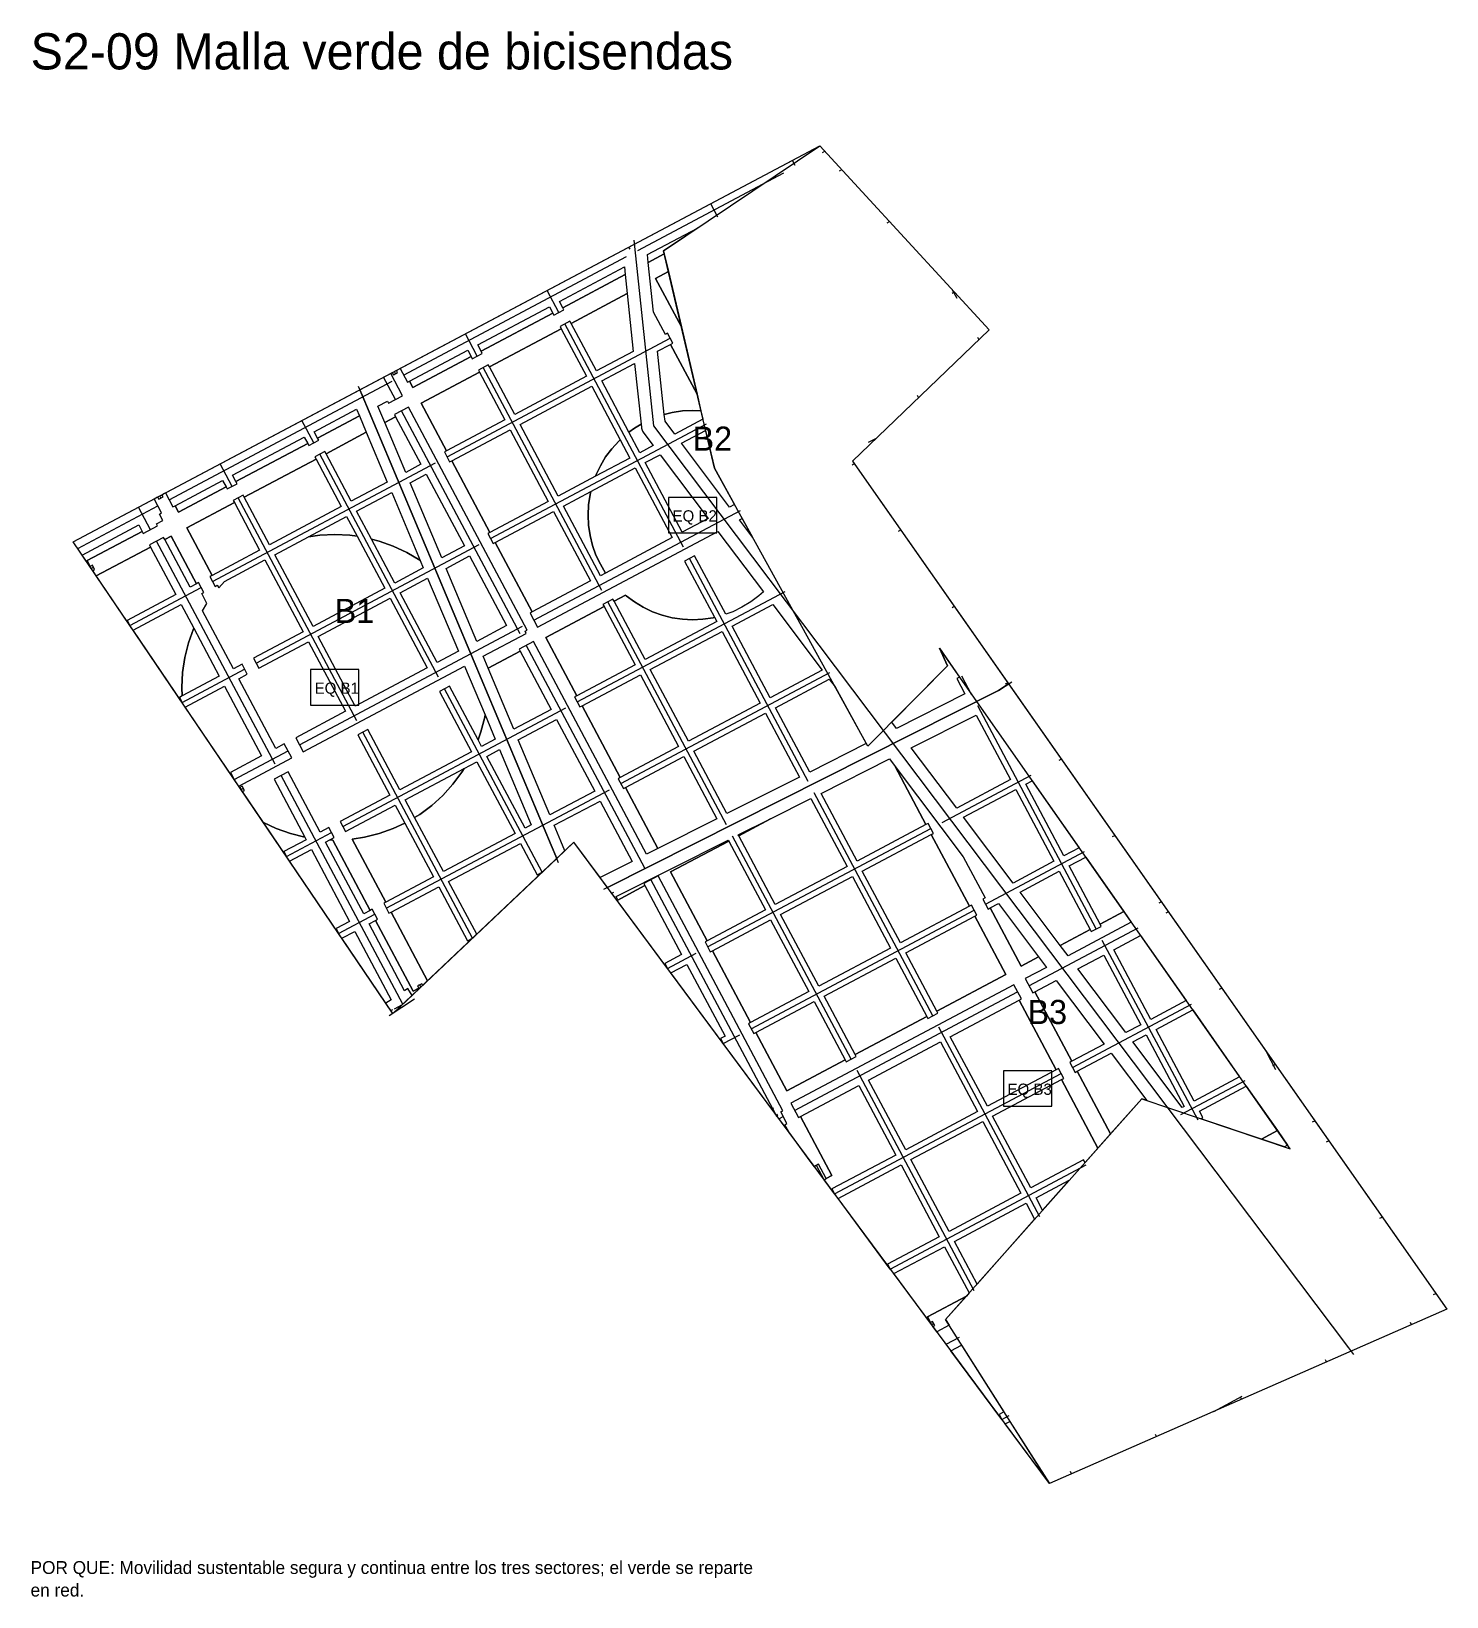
# Model space of a CAD drawing. Header units: metres. Extents: x 3873 to 16340, y -5213 to 3289.
# Drawn here: x 12581 to 14340, y -1008 to 937 of the extents above; entities that cross this region are included whole.
import ezdxf

# ---------------------------------------------------------------- set-up
doc = ezdxf.new("R2010")
doc.units = ezdxf.units.M
for name, color, linetype in [('EQUIPAMIENTO', 5, 'Continuous'), ('LIMITE-INTERVENCION', 30, 'Continuous'), ('MANZANAS-PROPUESTAS', 33, 'Continuous'), ('SECTORES', 1, 'Continuous'), ('TEXTO', 7, 'Continuous'), ('VERDE-OBLIGATORIO', 3, 'Continuous'), ('VERDE-PROPUESTO', 82, 'Continuous'), ('VIA-BOULEVARD', 30, 'Continuous'), ('VIA-PEATONAL', 42, 'Continuous'), ('VIA-PRIMARIA', 1, 'Continuous'), ('VIA-SECUNDARIA', 8, 'Continuous'), ('VIA-TERCIARIA', 9, 'Continuous')]:
    doc.layers.add(name, color=color, linetype=linetype)

msp = doc.modelspace()

# ---------------------------------------------------------------- texts
at = {"layer": 'EQUIPAMIENTO'}
for s, p in [('EQ B2', (13377.8, 328.1)), ('EQ B1', (12933, 114)), ('EQ B3', (13794.1, -384.5))]:
    msp.add_text(s, height=14, dxfattribs=at).set_placement(p)
at = {"layer": 'SECTORES'}
for s, p in [('B2', (13402.8, 416.1)), ('B1', (12958, 202)), ('B3', (13819.1, -296.5))]:
    msp.add_text(s, height=30, dxfattribs=at).set_placement(p)
at = {"layer": 'TEXTO'}
for s, height, p in [('S2-09 Malla verde de bicisendas', 45, (12580, 890)), ('POR QUE: Movilidad sustentable segura y continua entre los tres sectores; el verde se reparte', 16, (12580, -980)), ('en red.', 16, (12580, -1008))]:
    msp.add_text(s, height=height, dxfattribs=at).set_placement(p)

# ---------------------------------------------------------------- linework, layer by layer
at = {"layer": 'EQUIPAMIENTO'}
for points in [[(13372.8, 314.1), (13432.8, 314.1), (13432.8, 358.1), (13372.8, 358.1), (13372.8, 314.1)], [(12928, 100), (12988, 100), (12988, 144), (12928, 144), (12928, 100)], [(13789.1, -398.5), (13849.1, -398.5), (13849.1, -354.5), (13789.1, -354.5), (13789.1, -398.5)]]:
    msp.add_lwpolyline(points, close=True, dxfattribs=at)
at = {"layer": 'LIMITE-INTERVENCION'}
msp.add_lwpolyline([(12633, 303), (13561, 795), (13771.2, 566.4), (13601.5, 403.2), (14340, -651), (13846.2, -867.6), (13255.3, -70.6), (13030.2, -283.5), (12633, 303)], close=True, dxfattribs=at)
at = {"layer": 'MANZANAS-PROPUESTAS'}
for points in [[(13346.6, 659.8), (13408.7, 692.9), (13366.7, 664.7), (13367.6, 660.8), (13347.6, 650.2), (13346.6, 659.8)], [(13237.2, 601.7), (13318, 644.6), (13319, 635), (13241.4, 593.7), (13237.2, 601.7)], [(13388.8, 570.1), (13356.8, 630.2), (13372.8, 638.7), (13388.8, 570.1)], [(13329.1, 539.6), (13283.2, 515.2), (13251.8, 574.3), (13321.5, 611.4), (13329.1, 539.6)], [(13135.7, 547.7), (13224.9, 595.1), (13229.1, 587.2), (13139.9, 539.7), (13135.7, 547.7)], [(13270.9, 508.6), (13181.7, 461.2), (13150.2, 520.3), (13239.4, 567.7), (13270.9, 508.6)], [(13359.3, 539.7), (13375.4, 548.3), (13408.3, 486.6), (13413.2, 465.6), (13402.8, 466.1), (13390.1, 465.5), (13377.5, 463.6), (13367.6, 461.2), (13359.3, 539.7)], [(13123.3, 541.1), (13127.5, 533.2), (13055.1, 494.7), (13050.9, 502.6), (13123.3, 541.1)], [(13169.3, 454.6), (13096.9, 416.1), (13065.5, 475.3), (13137.9, 513.8), (13169.3, 454.6)], [(13338.7, 449.1), (13330.6, 444.2), (13323.7, 439.1), (13289.8, 502.8), (13330.7, 524.6), (13338.7, 449.1)], [(13312.8, 429.8), (13310.9, 428.1), (13302.3, 418.6), (13294.7, 408.4), (13288.2, 397.4), (13282.7, 385.9), (13282.2, 384.3), (13235.7, 359.6), (13188.3, 448.8), (13277.4, 496.2), (13312.8, 429.8)], [(12932.6, 439.7), (12985.2, 467.7), (12988.7, 459.3), (12936.8, 431.8), (12932.6, 439.7)], [(13065.1, 399.2), (13046.4, 389.2), (13020.3, 451.2), (13033.7, 458.4), (13065.1, 399.2)], [(12831.1, 385.7), (12920.2, 433.1), (12924.5, 425.2), (12835.3, 377.8), (12831.1, 385.7)], [(13023.3, 377), (12978.6, 353.2), (12947.2, 412.3), (12997.2, 439), (13023.3, 377)], [(13175.9, 442.2), (13223.3, 353.1), (13150.9, 314.6), (13103.5, 403.7), (13175.9, 442.2)], [(12966.2, 346.6), (12877.1, 299.2), (12845.6, 358.4), (12934.8, 405.8), (12966.2, 346.6)], [(12818.7, 379.2), (12822.9, 371.2), (12763.8, 339.8), (12759.5, 347.7), (12818.7, 379.2)], [(13071.7, 386.8), (13119.1, 297.7), (13091.1, 282.8), (13051.8, 376.3), (13071.7, 386.8)], [(12864.7, 292.6), (12805.5, 261.2), (12774.1, 320.3), (12833.3, 351.8), (12864.7, 292.6)], [(13028.8, 364), (13064.3, 279.5), (13063.6, 280), (13047.6, 289.6), (13030.7, 297.6), (13013.2, 303.8), (13003.6, 306.2), (12985.2, 340.8), (13028.8, 364)], [(13288.3, 260.7), (13242.2, 347.3), (13276.3, 365.4), (13275.3, 361.5), (13273.4, 348.9), (13272.8, 336.1), (13273.4, 323.4), (13275.3, 310.8), (13278.4, 298.4), (13282.7, 286.4), (13288.2, 274.9), (13294.6, 264.1), (13288.3, 260.7)], [(12985.9, 309.7), (12976.6, 311.1), (12958, 312), (12939.4, 311.1), (12925.4, 309), (12972.8, 334.3), (12985.9, 309.7)], [(13229.9, 340.7), (13275.9, 254.2), (13203.5, 215.7), (13157.5, 302.2), (13229.9, 340.7)], [(12655.5, 269.7), (12644.2, 286.4), (12714.5, 323.8), (12718.7, 315.8), (12650.4, 279.5), (12654.1, 272.4), (12655.5, 269.7)], [(12760.5, 237.2), (12700.2, 205.1), (12703.5, 199), (12661.7, 260.6), (12729.1, 296.4), (12760.5, 237.2)], [(12778.2, 246.6), (12746.7, 305.8), (12754.7, 310), (12786.1, 250.8), (12778.2, 246.6)], [(13125.7, 285.3), (13171.7, 198.8), (13134.7, 179.1), (13096.6, 269.8), (13125.7, 285.3)], [(13432.8, 204), (13343.7, 156.5), (13305.2, 229), (13319.4, 236.5), (13320.3, 235.7), (13330.6, 228.1), (13341.5, 221.5), (13353.1, 216), (13365.1, 211.7), (13377.5, 208.6), (13390.1, 206.8), (13402.8, 206.1), (13415.6, 206.8), (13428.2, 208.6), (13430.1, 209.1), (13432.8, 204)], [(12767.1, 224.9), (12782.8, 195.4), (12782.5, 194.7), (12776.2, 177.2), (12771.7, 159.1), (12768.9, 140.6), (12768, 122), (12768.5, 111.3), (12765, 109.4), (12768.3, 103.2), (12707.4, 193.1), (12767.1, 224.9)], [(13331.3, 150), (13258.9, 111.5), (13220.4, 183.9), (13292.8, 222.4), (13331.3, 150)], [(13564, 143.5), (13499.2, 109), (13451.8, 198.2), (13502.5, 225.1), (13564, 143.5)], [(13397.6, 55), (13350.2, 144.2), (13439.4, 191.6), (13486.8, 102.4), (13397.6, 55)], [(13227.1, 94.6), (13180.6, 69.9), (13148.7, 145.8), (13188.6, 167), (13227.1, 94.6)], [(13731.2, 132.8), (13741.3, 113.8), (13656.3, 71), (13650.4, 78.8), (13719.7, 148.7), (13709.6, 170.5), (13734.7, 134.7), (13731.2, 132.8)], [(13337.9, 137.6), (13385.3, 48.4), (13312.9, 9.9), (13265.5, 99.1), (13337.9, 137.6)], [(13579.8, 122.5), (13618.7, 52.1), (13548.3, 16.7), (13505.8, 96.6), (13572.6, 132.2), (13579.8, 122.5)], [(13157.6, 57.6), (13140.6, 48.6), (13136.2, 56.8), (13139.8, 66.9), (13144.4, 85), (13144.8, 88), (13157.6, 57.6)], [(13233.7, 82.2), (13281.1, -7), (13225.4, -36.6), (13186.1, 56.9), (13233.7, 82.2)], [(13445.5, -35), (13404.2, 42.6), (13493.4, 90.1), (13535.8, 10.4), (13445.5, -35)], [(13755.4, 87.3), (13797.9, 7.3), (13731.1, -28.2), (13674.6, 46.7), (13755.4, 87.3)], [(13147.1, 36.2), (13163, 44.6), (13202.3, -48.8), (13194.6, -53), (13147.1, 36.2)], [(13057.3, -39.7), (13063.6, -36), (13078.6, -24.9), (13092.4, -12.3), (13104.9, 1.5), (13116, 16.5), (13118.8, 21.1), (13134.8, 29.6), (13182.2, -59.5), (13093, -107), (13057.3, -39.7)], [(13391.9, 36.1), (13433, -41.3), (13359.7, -78.2), (13319.5, -2.4), (13391.9, 36.1)], [(13607.2, -94.1), (13562.4, -9.8), (13647.4, 33), (13654.5, 23.5), (13692.8, -48.5), (13607.2, -94.1)], [(13864.2, -87.6), (13816.8, 1.5), (13824.9, 5.8), (13883.3, -77.5), (13864.2, -87.6)], [(13244, -81.3), (13239, -69.1), (13239, -69), (13230.8, -49.5), (13287.7, -19.3), (13327.6, -94.4), (13287.8, -114.4), (13255.3, -70.6), (13244, -81.3)], [(13505.6, -148.1), (13460.1, -62.4), (13499.7, -41.4), (13549.9, -16.1), (13594.8, -100.7), (13505.6, -148.1)], [(13804.4, -5), (13851.9, -94.2), (13801.1, -121.2), (13739.6, -39.5), (13804.4, -5)], [(12922.5, -67.4), (12894.7, -82.1), (12898, -88.3), (12869.3, -46), (12885.3, -53.5), (12902.9, -59.8), (12920.8, -64.3), (12922.5, -67.4)], [(13080.7, -113.5), (13021.5, -145), (12979.8, -66.6), (12995.1, -64.3), (13013.2, -59.8), (13030.7, -53.5), (13045.1, -46.7), (13080.7, -113.5)], [(12994.1, -159.5), (12946.7, -70.4), (12951.8, -67.7), (12955.6, -67.9), (13002.1, -155.3), (12994.1, -159.5)], [(13099.6, -119.3), (13188.8, -71.9), (13209.7, -111.2), (13215.8, -107.9), (13134.5, -184.9), (13099.6, -119.3)], [(13493.3, -154.6), (13420.9, -193.1), (13375.3, -107.5), (13447.7, -69), (13493.3, -154.6)], [(13661.1, -195.6), (13613.7, -106.4), (13699.4, -60.9), (13746.8, -150.1), (13661.1, -195.6)], [(12929.1, -79.7), (12976.5, -168.9), (12959.6, -177.9), (12962.9, -184.1), (12902, -94.2), (12929.1, -79.7)], [(13870.8, -100), (13891.4, -89), (13938.8, -156.7), (13909.3, -172.4), (13870.8, -100)], [(13559.6, -249.6), (13512.2, -160.4), (13601.4, -113), (13648.8, -202.2), (13559.6, -249.6)], [(13809.7, -132.5), (13858.4, -106.6), (13896.9, -179), (13859.7, -198.8), (13809.7, -132.5)], [(13087.2, -125.9), (13123, -193.2), (13129.2, -189.9), (13073.4, -242.6), (13028.1, -157.3), (13087.2, -125.9)], [(13389.1, -210), (13368.2, -221.1), (13371.5, -227.3), (13308.9, -142.8), (13343.5, -124.4), (13389.1, -210)], [(13782.9, -146.8), (13832.8, -213.1), (13811.3, -224.5), (13772.8, -152.1), (13782.9, -146.8)], [(13065.1, -250.5), (13054.2, -260.8), (13048.7, -252.5), (13044.9, -255.1), (13000.7, -171.9), (13008.7, -167.7), (13055.4, -255.6), (13062.5, -251.9), (13065.1, -250.5)], [(13499.8, -167), (13547.2, -256.2), (13474.8, -294.7), (13427.4, -205.5), (13499.8, -167)], [(13667.7, -208), (13753.4, -162.4), (13791.9, -234.8), (13706.2, -280.4), (13667.7, -208)], [(12983, -181.3), (13028.2, -266.2), (13021.5, -270.7), (12966.8, -189.9), (12983, -181.3)], [(13972.2, -290.7), (13926.2, -204.2), (13959.6, -186.4), (14016.3, -267.3), (13972.2, -290.7)], [(13881.6, -227.9), (13913.8, -210.8), (13959.8, -297.3), (13941.3, -307.1), (13881.6, -227.9)], [(13395.6, -222.4), (13443.1, -311.6), (13437.5, -314.6), (13440.7, -320.7), (13375.7, -233), (13395.6, -222.4)], [(13566.2, -262), (13655.4, -214.6), (13693.9, -287), (13604.7, -334.4), (13566.2, -262)], [(13854.8, -242.2), (13914.5, -321.4), (13874.2, -342.8), (13828.2, -256.3), (13854.8, -242.2)], [(13553.8, -268.5), (13592.3, -340.9), (13519.9, -379.4), (13481.4, -307), (13553.8, -268.5)], [(13769.1, -398.7), (13723.1, -312.2), (13808.8, -266.6), (13854.8, -353.2), (13769.1, -398.7)], [(14026.2, -392.3), (13978.8, -303.1), (14024.4, -278.8), (14082.7, -362.2), (14026.2, -392.3)], [(13949.9, -318.4), (13966.4, -309.7), (14013.8, -398.8), (14011.4, -400.1), (13949.9, -318.4)], [(13756.8, -405.3), (13667.6, -452.7), (13621.6, -366.2), (13710.8, -318.7), (13756.8, -405.3)], [(13923.1, -332.7), (13967.4, -391.6), (13961, -389.4), (13922.2, -433.1), (13880.8, -355.2), (13923.1, -332.7)], [(13888.7, -465.4), (13823.1, -500.2), (13775.7, -411.1), (13861.3, -365.5), (13906.6, -450.6), (13890.5, -468.7), (13888.7, -465.4)], [(13609.2, -372.7), (13655.2, -459.3), (13576, -501.4), (13579.3, -507.6), (13566.2, -490), (13568.9, -488.6), (13575.9, -484.8), (13536.8, -411.2), (13609.2, -372.7)], [(14037.1, -412.8), (14032.8, -404.6), (14090.8, -373.7), (14129.6, -429), (14109.8, -439.5), (14034.6, -414.2), (14037.1, -412.8)], [(13810.8, -506.8), (13721.6, -554.2), (13674.2, -465), (13763.3, -417.6), (13810.8, -506.8)], [(13661.8, -471.6), (13709.2, -560.8), (13645.2, -594.8), (13648.5, -601), (13583.5, -513.3), (13661.8, -471.6)], [(13829.7, -512.6), (13871, -490.6), (13837.8, -527.9), (13829.7, -512.6)], [(13728.1, -566.6), (13817.3, -519.2), (13827.9, -539.1), (13756.3, -619.6), (13728.1, -566.6)], [(13699.7, -670), (13652.7, -606.7), (13715.8, -573.2), (13746.4, -630.7), (13743, -634.6), (13694.6, -660.3), (13698.3, -667.4), (13699.7, -670)], [(13783.8, -781.6), (13787.1, -787.8), (13723.8, -702.5), (13737.1, -695.5), (13789.7, -778.5), (13783.8, -781.6)], [(13791.3, -793.5), (13797.2, -790.3), (13846.2, -867.6), (13791.3, -793.5)]]:
    msp.add_lwpolyline(points, close=True, dxfattribs=at)
at = {"layer": 'SECTORES'}
for points in [[(12989.1, 491.8), (13561, 795), (13771.2, 566.4), (13601.5, 403.2), (13795.5, 126.3), (13783, 118), (13296.9, -126.6), (13255.3, -70.6), (13233.9, -90.8), (13227, -74), (12992, 485), (12989.1, 491.8)], [(13030.2, -283.5), (13030, -283.1), (12633, 303), (12989.1, 491.8), (12992, 485), (13227, -74), (13233.9, -90.8), (13032.1, -281.7), (13030.2, -283.5)], [(13795.5, 126.3), (14340, -651), (13846.2, -867.6), (13296.9, -126.6), (13783, 118), (13795.5, 126.3)]]:
    msp.add_lwpolyline(points, close=True, dxfattribs=at)
at = {"layer": 'VERDE-OBLIGATORIO'}
msp.add_lwpolyline([(14145.3, -451.5), (13709.6, 170.5), (13719.7, 148.7), (13620.6, 48.7), (13429.8, 394.3), (13366.7, 664.7), (13561, 795), (13771.2, 566.4), (13601.5, 403.2), (14340, -651), (13846.2, -867.6), (13717, -663.8), (13961, -389.4), (14145.3, -451.5)], close=True, dxfattribs=at)
at = {"layer": 'VERDE-PROPUESTO'}
for points in [[(13375.4, 548.3), (13378.1, 549.7), (13371.5, 562.1), (13368.9, 560.7), (13354.1, 588.4), (13347.6, 650.2), (13367.6, 660.8), (13372.8, 638.7), (13356.8, 630.2), (13388.8, 570.1), (13408.3, 486.6), (13375.4, 548.3)], [(13142.5, 160.6), (13196.1, 189.1), (13194.7, 191.7), (13197.3, 193.1), (13049.9, 470.4), (13032.3, 461), (13033.7, 458.4), (13020.3, 451.2), (13011.7, 471.6), (13023.4, 477.8), (13024.8, 475.1), (13042.4, 484.5), (13027.7, 512.2), (13029.4, 513.2), (13030.9, 510.5), (13036.2, 513.3), (13034.7, 516), (13036, 516.7), (13039.2, 518.3), (13048.3, 501.2), (13050.9, 502.6), (13055.1, 494.7), (13127.5, 533.2), (13128.9, 530.5), (13141.3, 537.1), (13139.9, 539.7), (13229.1, 587.2), (13230.5, 584.5), (13242.8, 591.1), (13241.4, 593.7), (13319, 635), (13321.5, 611.4), (13251.8, 574.3), (13250.4, 577), (13238, 570.4), (13239.4, 567.7), (13150.2, 520.3), (13148.8, 523), (13136.5, 516.4), (13137.9, 513.8), (13065.5, 475.3), (13096.9, 416.1), (13094.3, 414.7), (13100.8, 402.3), (13103.5, 403.7), (13150.9, 314.6), (13148.3, 313.2), (13154.8, 300.8), (13157.5, 302.2), (13203.5, 215.7), (13200.8, 214.3), (13210.2, 196.6), (13434.2, 315.7), (13490.8, 240.6), (13485.3, 235.7), (13475, 228.1), (13464.1, 221.5), (13452.6, 216), (13443.9, 212.9), (13405.3, 285.6), (13392.9, 279), (13430.1, 209.1), (13428.2, 208.6), (13415.6, 206.8), (13402.8, 206.1), (13390.1, 206.8), (13377.5, 208.6), (13365.1, 211.7), (13353.1, 216), (13341.5, 221.5), (13330.6, 228.1), (13320.3, 235.7), (13319.4, 236.5), (13305.2, 229), (13303.7, 231.6), (13291.4, 225), (13292.8, 222.4), (13220.4, 183.9), (13258.9, 111.5), (13256.2, 110.1), (13262.8, 97.7), (13265.5, 99.1), (13312.9, 9.9), (13310.2, 8.5), (13316.8, -3.8), (13319.5, -2.4), (13359.7, -78.2), (13345.4, -85.4), (13204.9, 179), (13187.2, 169.6), (13188.6, 167), (13148.7, 145.8), (13142.5, 160.6)], [(13139.8, 66.9), (13136.2, 56.8), (13100.7, 123.6), (13088.3, 117), (13128.2, 42), (13039, -5.4), (12999.1, 69.6), (12986.8, 63.1), (13026.7, -12), (12964.9, -44.9), (12971.4, -57.2), (13033.2, -24.4), (13045.1, -46.7), (13030.7, -53.5), (13013.2, -59.8), (12995.1, -64.3), (12979.8, -66.6), (13021.5, -145), (13018.9, -146.4), (13025.4, -158.8), (13028.1, -157.3), (13073.4, -242.6), (13067.5, -248.2), (13067.4, -248.3), (13066.3, -246.3), (13061, -249.1), (13062.5, -251.9), (13055.4, -255.6), (13008.7, -167.7), (13011.3, -166.3), (13004.7, -153.9), (13002.1, -155.3), (12955.6, -67.9), (12951.8, -67.7), (12957.3, -64.7), (12950.7, -52.4), (12940.1, -58), (12900.2, 17.1), (12882.6, 7.7), (12920.8, -64.3), (12902.9, -59.8), (12885.3, -53.5), (12869.3, -46), (12843.3, -7.6), (12845.7, -6.3), (12842.9, -1), (12840.2, -2.4), (12841.6, -5.1), (12838.8, -0.9), (12904.7, 34.2), (12895.3, 51.8), (12884.7, 46.2), (12838.7, 132.7), (12849.3, 138.4), (12842.8, 150.7), (12832.2, 145.1), (12793.8, 217.2), (12799.2, 226.2), (12792.7, 238.5), (12795.3, 239.9), (12788.8, 252.3), (12786.1, 250.8), (12754.7, 310), (12746.7, 305.8), (12745.3, 308.4), (12727.7, 299), (12729.1, 296.4), (12661.7, 260.6), (12657.2, 267.2), (12659.6, 268.5), (12656.8, 273.8), (12654.1, 272.4), (12650.4, 279.5), (12718.7, 315.8), (12720.1, 313.2), (12737.8, 322.6), (12736.4, 325.2), (12744.3, 329.4), (12740.1, 337.4), (12742.8, 338.8), (12733.5, 356.3), (12737.9, 358.6), (12739.3, 356), (12744.6, 358.8), (12743.2, 361.4), (12746.5, 363.2), (12747.6, 363.8), (12756.9, 346.3), (12759.5, 347.7), (12763.8, 339.8), (12822.9, 371.2), (12824.3, 368.6), (12836.7, 375.1), (12835.3, 377.8), (12924.5, 425.2), (12925.9, 422.5), (12938.2, 429.1), (12936.8, 431.8), (12988.7, 459.3), (12997.2, 439), (12947.2, 412.3), (12945.7, 415), (12933.4, 408.4), (12934.8, 405.8), (12845.6, 358.4), (12844.2, 361), (12831.8, 354.4), (12833.3, 351.8), (12774.1, 320.3), (12805.5, 261.2), (12802.9, 259.8), (12809.5, 247.4), (12812.1, 248.8), (12813.9, 245.5), (12821.2, 253.6), (12871.3, 280.3), (12918.7, 191.1), (12856.9, 158.2), (12863.5, 145.9), (12925.3, 178.7), (12971.3, 92.2), (12909.5, 59.3), (12918.9, 41.7), (13119.4, 148.3), (13144.8, 88), (13144.4, 85), (13139.8, 66.9)], [(13338.7, 449.1), (13339.1, 445.4), (13339.3, 444.1), (13339.6, 442.8), (13340, 441.5), (13340.6, 440.3), (13341.3, 439.1), (13342, 438), (13353.8, 422.4), (13337.2, 413.6), (13323.7, 439.1), (13330.6, 444.2), (13338.7, 449.1)], [(13380.6, 436.7), (13368.5, 452.7), (13367.6, 461.2), (13377.5, 463.6), (13390.1, 465.5), (13402.8, 466.1), (13413.2, 465.6), (13415.6, 455.3), (13380.6, 436.7)], [(13288.2, 397.4), (13294.7, 408.4), (13302.3, 418.6), (13310.9, 428.1), (13312.8, 429.8), (13324.9, 407), (13282.2, 384.3), (13282.7, 385.9), (13288.2, 397.4)], [(13448.8, 346.1), (13389.1, 425.4), (13418.9, 441.2), (13429.8, 394.3), (13454.7, 349.2), (13448.8, 346.1)], [(13422, 331.9), (13389.8, 314.7), (13343.8, 401.3), (13362.3, 411.1), (13422, 331.9)], [(13282.7, 286.4), (13278.4, 298.4), (13275.3, 310.8), (13273.4, 323.4), (13272.8, 336.1), (13273.4, 348.9), (13275.3, 361.5), (13276.3, 365.4), (13331.4, 394.7), (13377.4, 308.2), (13294.6, 264.1), (13288.2, 274.9), (13282.7, 286.4)], [(13461, 330), (13464.4, 331.7), (13477.1, 308.7), (13461, 330)], [(12958, 312), (12976.6, 311.1), (12985.9, 309.7), (13020.2, 245.1), (12931.1, 197.7), (12883.6, 286.8), (12925.4, 309), (12939.4, 311.1), (12958, 312)], [(13030.7, 297.6), (13047.6, 289.6), (13063.6, 280), (13064.3, 279.5), (13068.1, 270.5), (13032.6, 251.6), (13003.6, 306.2), (13013.2, 303.8), (13030.7, 297.6)], [(13073.5, 257.6), (13111.7, 166.8), (13085.2, 152.8), (13039.2, 239.3), (13073.5, 257.6)], [(13072.8, 146.2), (12983.6, 98.8), (12937.6, 185.3), (13026.8, 232.7), (13072.8, 146.2)], [(12768.9, 140.6), (12771.7, 159.1), (12776.2, 177.2), (12782.5, 194.7), (12782.8, 195.4), (12814.5, 135.7), (12768.5, 111.3), (12768, 122), (12768.9, 140.6)], [(12772.3, 97.4), (12821.1, 123.3), (12867.1, 36.8), (12828.5, 16.3), (12833.2, 7.4), (12830.9, 10.9), (12772.3, 97.4)], [(13104.9, 1.5), (13092.4, -12.3), (13078.6, -24.9), (13063.6, -36), (13057.3, -39.7), (13045.6, -17.8), (13118.8, 21.1), (13116, 16.5), (13104.9, 1.5)], [(13308.2, -142), (13309.6, -141.3), (13307.8, -137.9), (13447.1, -67.8), (13447.7, -69), (13375.3, -107.5), (13420.9, -193.1), (13418.2, -194.5), (13424.8, -206.9), (13427.4, -205.5), (13474.8, -294.7), (13472.2, -296.1), (13478.8, -308.4), (13481.4, -307), (13519.9, -379.4), (13592.3, -340.9), (13593.7, -343.6), (13606.1, -337), (13604.7, -334.4), (13693.9, -287), (13695.3, -289.6), (13707.6, -283), (13706.2, -280.4), (13791.9, -234.8), (13753.4, -162.4), (13756, -161), (13749.4, -148.7), (13746.8, -150.1), (13699.4, -60.9), (13702, -59.5), (13695.5, -47.1), (13692.8, -48.5), (13654.5, 23.5), (13739, -88.6), (13766.2, -139.7), (13763.6, -141.2), (13770.1, -153.5), (13772.8, -152.1), (13811.3, -224.5), (13832.8, -213.1), (13842.6, -226), (13816.2, -240), (13825.5, -257.7), (13828.2, -256.3), (13874.2, -342.8), (13871.5, -344.2), (13878.1, -356.6), (13880.8, -355.2), (13922.2, -433.1), (13906.6, -450.6), (13861.3, -365.5), (13864, -364.1), (13857.4, -351.7), (13854.8, -353.2), (13808.8, -266.6), (13811.4, -265.2), (13802, -247.6), (13524.8, -395), (13534.2, -412.6), (13536.8, -411.2), (13575.9, -484.8), (13568.9, -488.6), (13559.4, -470.8), (13554.1, -473.6), (13554.2, -473.8), (13549, -466.8), (13522.2, -430.6), (13517.4, -421.6), (13520, -420.1), (13512.4, -405.7), (13515, -404.3), (13359.8, -112.4), (13342.1, -121.7), (13343.5, -124.4), (13308.9, -142.8), (13308.2, -142)], [(13459.6, -61.5), (13499.7, -41.4), (13460.1, -62.4), (13459.6, -61.5)], [(13869.4, -211.7), (13859.7, -198.8), (13896.9, -179), (13898.3, -181.6), (13910.7, -175.1), (13909.3, -172.4), (13938.8, -156.7), (13948, -169.9), (13869.4, -211.7)], [(13506.2, -409), (13507, -408.5), (13508.1, -410.6), (13507.6, -410.9), (13506.2, -409)], [(14129.6, -429), (14142.3, -447.2), (14138.5, -449.2), (14109.8, -439.5), (14129.6, -429)], [(13706.4, -679), (13701.5, -672.5), (13703.8, -671.3), (13701, -666), (13698.3, -667.4), (13694.6, -660.3), (13743, -634.6), (13717, -663.8), (13721.5, -670.9), (13706.4, -679)]]:
    msp.add_lwpolyline(points, close=True, dxfattribs=at)
at = {"layer": 'VIA-BOULEVARD'}
msp.add_lwpolyline([(12987.1, 496.4), (12992, 485), (13227, -74), (13235.9, -95.8)], dxfattribs=at)
at = {"layer": 'VIA-PEATONAL'}
for points in [[(13585.3, 764.1), (13588.1, 765.6)], [(13325.1, 666.5), (13323.7, 669.2)], [(13731.4, 605.3), (13725.8, 615.8)], [(13758.5, 554.2), (13757.1, 557)], [(13033.5, 511.9), (13032.1, 514.6)], [(13601, 398.7), (13603.7, 400.1)], [(12741.9, 357.4), (12740.5, 360)], [(12655.5, 269.7), (12658.2, 271.2)], [(13791.8, 126.4), (13794.4, 127.8)], [(12841.6, -5.1), (12844.3, -3.6)], [(13302.2, -133.9), (13304.9, -132.5)], [(13982.5, -145.9), (13985.2, -144.5)], [(13065.1, -250.5), (13063.7, -247.7)], [(13032.2, -277.5), (13042.2, -272.2)], [(13027.7, -279.8), (13030.4, -278.4)], [(13501, -402), (13503.7, -400.5)], [(14173.3, -418.2), (14176, -416.8)], [(13566.2, -490), (13556.8, -472.2)], [(13699.7, -670), (13702.4, -668.6)], [(14085.1, -762.8), (14083.6, -760.2)]]:
    msp.add_lwpolyline(points, dxfattribs=at)
at = {"layer": 'VIA-PRIMARIA'}
for points in [[(13329.6, 678), (13354, 447), (14218, -699), (14224.1, -707.3)], [(13292.3, -128.9), (13783, 118), (13799.7, 129)], [(13025.8, -285.9), (13057.1, -265)]]:
    msp.add_lwpolyline(points, dxfattribs=at)
at = {"layer": 'VIA-SECUNDARIA'}
for points in [[(13564.3, 786.9), (13567.1, 788.4)], [(13334.9, 665), (13516.2, 761.4)], [(13325.1, 666.5), (13323.7, 669.2)], [(13043.6, 510), (13320.8, 657.5)], [(13033.6, 479.8), (13018.8, 507.6)], [(12752.2, 355.1), (13029.4, 502.5)], [(13188.5, 188.5), (13041.1, 465.7)], [(13621.5, 426.6), (13631.2, 431.8)], [(12638.6, 294.7), (12738.1, 347.6)], [(12729, 317.9), (12714, 346)], [(13205.5, 205.4), (13462.2, 341.9)], [(12883.9, 26.5), (12736.5, 303.7)], [(12914.2, 50.5), (13191.4, 197.9)], [(13343.4, -102.9), (13196, 174.3)], [(13791.8, 126.4), (13794.4, 127.8)], [(12833.2, 7.4), (12900, 43)], [(13042.5, -271.8), (12891.4, 12.4)], [(13302.2, -133.9), (13304.9, -132.5)], [(13506.2, -409), (13351, -117)], [(13991.2, -158.3), (13993.9, -156.9)], [(13820.8, -248.9), (13956.5, -176.8)], [(13032.2, -277.5), (13042.2, -272.2)], [(13529.5, -403.8), (13806.7, -256.4)], [(13027.7, -279.8), (13030.4, -278.4)], [(13510, -414.2), (13515.3, -411.3)], [(14190.6, -443), (14193.3, -441.6)], [(13717.8, -694.4), (13734.4, -685.6)], [(14085.1, -762.8), (14083.6, -760.2)]]:
    msp.add_lwpolyline(points, dxfattribs=at)
at = {"layer": 'VIA-TERCIARIA'}
for points in [[(13530.2, 770.7), (13526.9, 776.9)], [(13434.1, 706.3), (13425.3, 723)], [(13644.8, 699.5), (13647.5, 700.9)], [(13236.7, 587.8), (13222, 615.3)], [(13725.2, 612), (13727.9, 613.4)], [(13391.6, 296.4), (13244.2, 573.7)], [(13097.6, 408.5), (13374.8, 555.9)], [(13135.1, 533.8), (13120.4, 561.4)], [(13290.1, 242.4), (13142.6, 519.7)], [(13683.6, 482.1), (13682.1, 484.9)], [(12932.1, 425.8), (12917.2, 453.7)], [(13151.5, 307), (13420, 449.7)], [(13087, 134.5), (12939.6, 411.7)], [(12806.2, 253.6), (13083.4, 401)], [(12830.5, 371.8), (12815.6, 399.8)], [(12985.4, 80.5), (12838, 357.7)], [(13658.8, 316.2), (13661.5, 317.6)], [(12860.2, 152), (13137.4, 299.5)], [(13546.5, 5.1), (13399.1, 282.3)], [(12703.5, 199), (12792.1, 246.1)], [(13259.5, 103.9), (13517.8, 241.2)], [(13445, -48.9), (13297.6, 228.3)], [(13725.3, 221.3), (13727.9, 222.7)], [(12768.3, 103.2), (12846, 144.5)], [(13313.5, 2.4), (13573.3, 140.5)], [(13215.8, -107.9), (13094.5, 120.3)], [(13749.6, 113), (13737.3, 136.1)], [(13904.5, -178.3), (13757.1, 98.9)], [(12968.2, -51), (13245.4, 96.4)], [(13129.2, -189.9), (12992.9, 66.3)], [(13858.2, 31.5), (13860.9, 32.9)], [(13712.9, -45.8), (13823.5, 13)], [(13022.1, -152.6), (13299.4, -5.2)], [(13701.4, -286.3), (13554, -9.1)], [(13421.5, -200.7), (13698.7, -53.3)], [(12898, -88.3), (12954, -58.5)], [(13599.9, -340.3), (13452.5, -63.1)], [(13924.7, -63.4), (13927.4, -62)], [(13766.9, -147.3), (13890, -81.9)], [(13475.5, -302.3), (13752.7, -154.9)], [(12962.9, -184.1), (13008, -160.1)], [(14031, -416.1), (13912, -192.5)], [(13371.5, -227.3), (13407.4, -208.2)], [(14057.7, -253.2), (14060.3, -251.8)], [(13874.8, -350.4), (14023, -271.6)], [(13440.7, -320.7), (13461.4, -309.8)], [(13834.4, -536.3), (13709, -300.4)], [(14127.8, -353.4), (14116.3, -331.7)], [(14124.1, -348.1), (14126.8, -346.7)], [(13579.3, -507.6), (13860.7, -357.9)], [(13752.9, -628), (13607.4, -354.4)], [(14009.7, -409), (14089.5, -366.5)], [(13648.5, -601), (13892, -471.6)], [(14257.1, -537.9), (14259.8, -536.5)], [(14323.6, -632.8), (14326.3, -631.4)], [(14296.3, -670.2), (14294.9, -667.5)], [(14190.7, -716.5), (14189.3, -713.8)], [(14050.6, -777.9), (14085.8, -759.2)], [(13787.1, -787.8), (13796.1, -783)], [(13979.4, -809.2), (13978, -806.5)], [(13873.8, -855.5), (13872.4, -852.8)]]:
    msp.add_lwpolyline(points, dxfattribs=at)

msp.set_redraw_order([(e.dxf.handle, doc.entitydb.next_handle()) for e in msp.query("TEXT MTEXT ATTDEF DIMENSION ARC_DIMENSION")])  # texts and dimensions are drawn at this point

doc.saveas('drawing.dxf')
